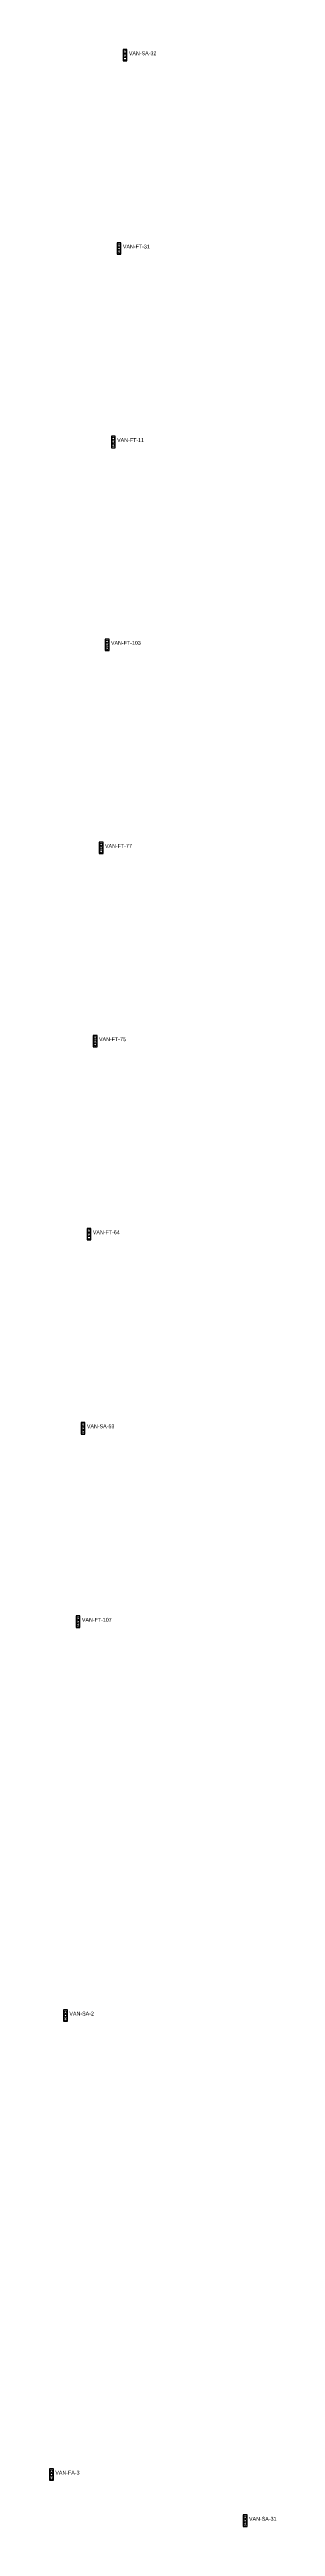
# Model space of a CAD drawing. Header units: inches. Extents: x 486474 to 494239, y 5455982 to 5459995.
# Drawn here: x 492723 to 492840, y 5457758 to 5459046 of the extents above; entities that cross this region are included whole.
import ezdxf

# ---------------------------------------------------------------- set-up
doc = ezdxf.new("R2010")
doc.units = ezdxf.units.IN
doc.header["$MEASUREMENT"] = 0
doc.layers.add('TrafficSignals', color=10, linetype='Continuous')

msp = doc.modelspace()

# ---------------------------------------------------------------- linework, layer by layer
at = {"layer": 'TrafficSignals', "color": 1}
for points in [[(492760.9, 5459039.7), (492762.9, 5459039.7), (492762.9, 5459045.7), (492760.9, 5459045.7)], [(492757.8, 5458939.2), (492759.8, 5458939.2), (492759.8, 5458945.2), (492757.8, 5458945.2)], [(492754.8, 5458838.6), (492756.8, 5458838.6), (492756.8, 5458844.6), (492754.8, 5458844.6)], [(492751.6, 5458733.1), (492753.6, 5458733.1), (492753.6, 5458739.1), (492751.6, 5458739.1)], [(492748.5, 5458627.5), (492750.5, 5458627.5), (492750.5, 5458633.5), (492748.5, 5458633.5)], [(492745.4, 5458527), (492747.4, 5458527), (492747.4, 5458533), (492745.4, 5458533)], [(492742.2, 5458426.6), (492744.2, 5458426.6), (492744.2, 5458432.6), (492742.2, 5458432.6)], [(492739.1, 5458325.7), (492741.1, 5458325.7), (492741.1, 5458331.7), (492739.1, 5458331.7)], [(492736.5, 5458225.1), (492738.5, 5458225.1), (492738.5, 5458231.1), (492736.5, 5458231.1)], [(492730, 5458020.3), (492732, 5458020.3), (492732, 5458026.3), (492730, 5458026.3)], [(492722.7, 5457781.6), (492724.7, 5457781.6), (492724.7, 5457787.6), (492722.7, 5457787.6)], [(492823.3, 5457757.6), (492825.3, 5457757.6), (492825.3, 5457763.6), (492823.3, 5457763.6)]]:
    msp.add_lwpolyline(points, close=True, dxfattribs=at)
for centre in [(492761.9, 5459044.4), (492761.9, 5459042.7), (492761.9, 5459040.9), (492758.8, 5458943.9), (492758.8, 5458942.2), (492758.8, 5458940.4), (492755.8, 5458843.4), (492755.8, 5458841.6), (492755.8, 5458839.9), (492752.6, 5458737.8), (492752.6, 5458736.1), (492752.6, 5458734.3), (492749.5, 5458632.2), (492749.5, 5458630.5), (492749.5, 5458628.7), (492746.4, 5458531.7), (492746.4, 5458530), (492746.4, 5458528.2), (492743.2, 5458431.3), (492743.2, 5458429.6), (492743.2, 5458427.8), (492740.1, 5458330.4), (492740.1, 5458328.7), (492740.1, 5458326.9), (492737.5, 5458229.9), (492737.5, 5458228.1), (492737.5, 5458226.4), (492731, 5458025), (492731, 5458023.3), (492731, 5458021.5), (492723.7, 5457786.3), (492723.7, 5457784.6), (492723.7, 5457782.8), (492824.3, 5457762.4), (492824.3, 5457760.6), (492824.3, 5457758.9)]:
    msp.add_circle(centre, 0.75, dxfattribs=at)

# ---------------------------------------------------------------- texts
for s, p in [('VAN-SA-32', (492763.9, 5459042.7)), ('VAN-FT-31', (492760.8, 5458942.2)), ('VAN-FT-11', (492757.8, 5458841.6)), ('VAN-FT-103', (492754.6, 5458736.1)), ('VAN-FT-77', (492751.5, 5458630.5)), ('VAN-FT-75', (492748.4, 5458530)), ('VAN-FT-64', (492745.2, 5458429.6)), ('VAN-SA-53', (492742.1, 5458328.7)), ('VAN-FT-107', (492739.5, 5458228.1)), ('VAN-SA-2', (492733, 5458023.3)), ('VAN-FA-3', (492725.7, 5457784.6)), ('VAN-SA-31', (492826.3, 5457760.6))]:
    msp.add_text(s, height=2, dxfattribs=at).set_placement(p)

doc.saveas('drawing.dxf')
